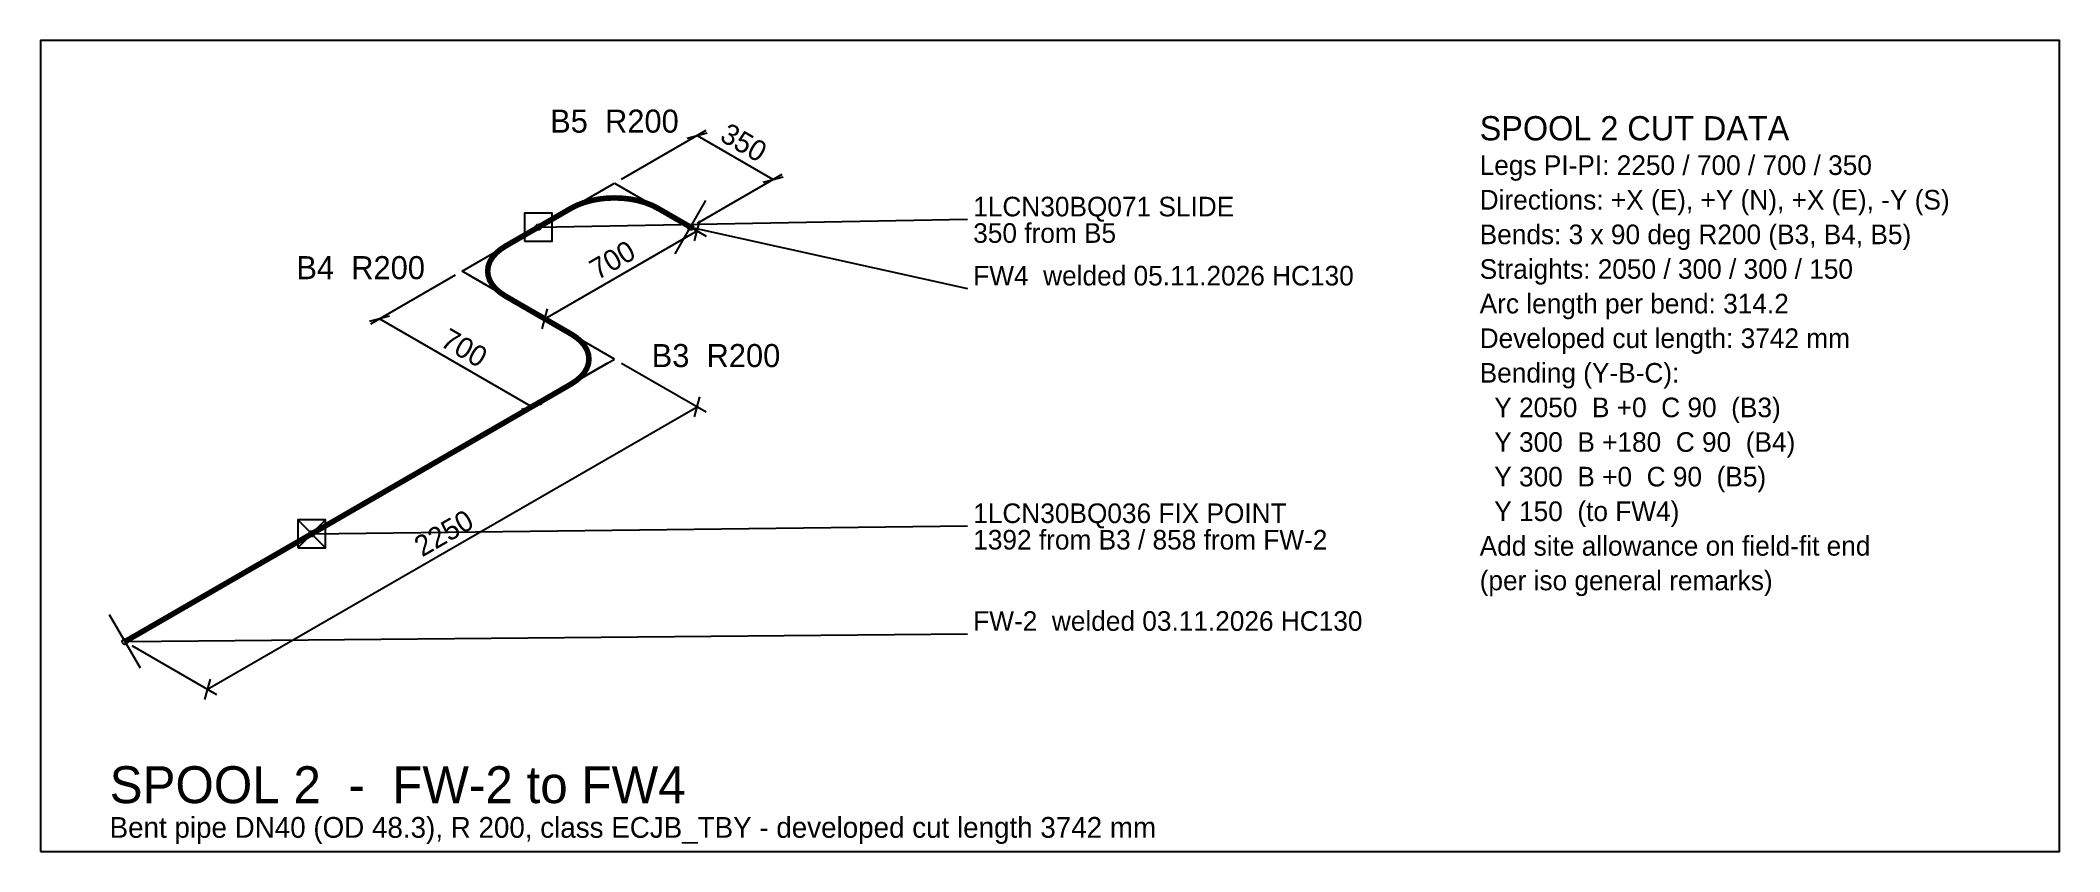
# Model space of a CAD drawing. Extents: x 0 to 61455, y 30 to 7631.
# Drawn here: x 48445 to 55009, y 30 to 2667 of the extents above; entities that cross this region are included whole.
import ezdxf
from ezdxf.enums import TextEntityAlignment as Align

# ---------------------------------------------------------------- set-up
doc = ezdxf.new("R2010")
doc.units = 0
doc.header["$LTSCALE"] = 20
for name, color, linetype in [('ANNOT', 7, 'CONTINUOUS'), ('D-DIM', 7, 'CONTINUOUS'), ('D-LEADER', 8, 'CONTINUOUS'), ('D-PIPE-SPOOL2', 30, 'CONTINUOUS'), ('D-SUPPORT', 2, 'CONTINUOUS'), ('D-TEXT', 7, 'CONTINUOUS'), ('D-WELD-DONE', 4, 'CONTINUOUS'), ('FRAME', 7, 'CONTINUOUS')]:
    doc.layers.add(name, color=color, linetype=linetype)

msp = doc.modelspace()

# ---------------------------------------------------------------- texts
at = {"layer": 'D-DIM'}
for s, rotation, p in [('350', -29.9998, (50715.0495, 2306.0001)), ('700', 29.9998, (50321.3186, 1924.2917)), ('700', -29.9998, (49806.4173, 1638.5206)), ('2250', 29.9998, (49773.3109, 1036.3602))]:
    msp.add_text(s, height=67.5, rotation=rotation, dxfattribs=at).set_placement(p, align=Align.CENTER)
at = {"layer": 'D-TEXT'}
for s, p in [('B5  R200', (50311.3553, 2367.0982)), ('B4  R200', (49486.3806, 1890.8034)), ('B3  R200', (50641.3553, 1605.0323))]:
    msp.add_text(s, height=75, dxfattribs=at).set_placement(p, align=Align.CENTER)
for s, height, p in [('SPOOL 2 CUT DATA', 78.75, (53123.8177, 2342.0982)), ('Legs PI-PI: 2250 / 700 / 700 / 350', 63.75, (53123.8177, 2229.5982)), ('Directions: +X (E), +Y (N), +X (E), -Y (S)', 63.75, (53123.8177, 2117.0982)), ('1LCN30BQ071 SLIDE', 63.75, (51477.5927, 2095.0014)), ('350 from B5', 63.75, (51477.5927, 2008.9389)), ('Bends: 3 x 90 deg R200 (B3, B4, B5)', 63.75, (53123.8177, 2004.5982)), ('FW4  welded 05.11.2026 HC130', 63.75, (51477.5927, 1870.3764)), ('Straights: 2050 / 300 / 300 / 150', 63.75, (53123.8177, 1892.0982)), ('Arc length per bend: 314.2', 63.75, (53123.8177, 1779.5982)), ('Developed cut length: 3742 mm', 63.75, (53123.8177, 1667.0982)), ('Bending (Y-B-C):', 63.75, (53123.8177, 1554.5982)), ('  Y 2050  B +0  C 90  (B3)', 63.75, (53123.8177, 1442.0982)), ('  Y 300  B +180  C 90  (B4)', 63.75, (53123.8177, 1329.5982)), ('  Y 300  B +0  C 90  (B5)', 63.75, (53123.8177, 1217.0982)), ('1LCN30BQ036 FIX POINT', 63.75, (51477.5927, 1098.0687)), ('  Y 150  (to FW4)', 63.75, (53123.8177, 1104.5982)), ('1392 from B3 / 858 from FW-2', 63.75, (51477.5927, 1012.0062)), ('Add site allowance on field-fit end', 63.75, (53123.8177, 992.0982)), ('(per iso general remarks)', 63.75, (53123.8177, 879.5982)), ('FW-2  welded 03.11.2026 HC130', 63.75, (51477.5927, 747.795))]:
    msp.add_text(s, height=height, dxfattribs=at).set_placement(p)
at = {"layer": 'FRAME'}
for s, height, p in [('SPOOL 2  -  FW-2 to FW4', 120, (48670.3654, 187.5)), ('Bent pipe DN40 (OD 48.3), R 200, class ECJB_TBY - developed cut length 3742 mm', 67.5, (48670.3654, 75))]:
    msp.add_text(s, height=height, dxfattribs=at).set_placement(p)

# ---------------------------------------------------------------- linework, layer by layer
at = {"layer": 'ANNOT'}
for points in [[(49816.3806, 1917.0534), (50311.3553, 2202.8244)], [(50311.3553, 2202.8244), (50558.8427, 2059.9389)], [(50311.3553, 1631.2823), (49816.3806, 1917.0534)], [(48720.3651, 712.7325), (50311.3553, 1631.2823)]]:
    msp.add_lwpolyline(points, dxfattribs=at)
at = {"layer": 'D-DIM'}
for p, q in [((50334.0886, 2215.9493), (50609.2843, 2374.8322)), ((50547.4563, 2349.2221), (50612.6556, 2366.6925)), ((50580.0559, 2357.9573), (50827.5433, 2215.0718)), ((50581.5759, 2073.0638), (50856.7717, 2231.9466)), ((50334.0886, 2189.6995), (50609.2843, 2030.8167)), ((50794.9436, 2206.3366), (50860.1429, 2223.807)), ((50085.0812, 1761.9205), (50580.0559, 2047.6916)), ((50571.3207, 2015.0919), (50588.7911, 2080.2912)), ((49793.6474, 1903.9285), (49518.4516, 1745.0456)), ((49839.1138, 1903.9285), (50114.3096, 1745.0456)), ((50076.346, 1729.3209), (50093.8164, 1794.5202)), ((49580.2797, 1770.6557), (49515.0804, 1753.1853)), ((50042.6548, 1476.1495), (49547.68, 1761.9205)), ((50288.6221, 1618.1574), (50013.4263, 1459.2746)), ((50334.0886, 1618.1574), (50609.2843, 1459.2746)), ((48989.0657, 557.5996), (50580.0559, 1476.1495)), ((50075.2544, 1484.8847), (50010.0551, 1467.4143)), ((50571.3207, 1443.5498), (50588.7911, 1508.7491)), ((48743.0983, 699.6076), (49018.2941, 540.7248)), ((48980.3305, 525), (48997.8009, 590.1993))]:
    msp.add_line(p, q, dxfattribs=at)
at = {"layer": 'D-LEADER'}
for p, q in [((50063.868, 2059.9389), (51458.8427, 2085.4389)), ((50558.8427, 2059.9389), (51458.8427, 1860.8139)), ((49327.0627, 1063.0062), (51458.8427, 1088.5062)), ((48720.3651, 712.7325), (51458.8427, 738.2325))]:
    msp.add_line(p, q, dxfattribs=at)
for centre in [(50063.868, 2059.9389), (50558.8427, 2059.9389), (49327.0627, 1063.0062), (48720.3651, 712.7325)]:
    msp.add_circle(centre, 9, dxfattribs=at)
at = {"layer": 'D-PIPE-SPOOL2', "const_width": 18}
msp.add_lwpolyline([(48720.3651, 712.7325), (50169.934, 1549.6335), (50187.1833, 1560.9893), (50201.7177, 1573.5479), (50213.2885, 1587.0943), (50221.6978, 1601.3968), (50226.8016, 1616.2106), (50228.5126, 1631.2823), (50226.8016, 1646.354), (50221.6978, 1661.1679), (50213.2885, 1675.4704), (50201.7177, 1689.0168), (50187.1833, 1701.5754), (50169.934, 1712.9312), (49957.8019, 1835.4045), (49940.5526, 1846.7603), (49926.0182, 1859.3189), (49914.4474, 1872.8653), (49906.0381, 1887.1678), (49900.9343, 1901.9817), (49899.2233, 1917.0534), (49900.9343, 1932.1251), (49906.0381, 1946.9389), (49914.4474, 1961.2414), (49926.0182, 1974.7879), (49940.5526, 1987.3464), (49957.8019, 1998.7023), (50169.934, 2121.1756), (50189.6031, 2131.1344), (50211.3553, 2139.5257), (50234.8187, 2146.2061), (50259.5915, 2151.0611), (50285.2501, 2154.0078), (50311.3553, 2154.9956), (50337.4606, 2154.0078), (50363.1191, 2151.0611), (50387.892, 2146.2061), (50411.3553, 2139.5257), (50433.1076, 2131.1344), (50452.7767, 2121.1756), (50558.8427, 2059.9389)], dxfattribs=at)
at = {"layer": 'D-SUPPORT'}
for p, q in [((49282.0627, 1018.0062), (49372.0627, 1108.0062)), ((49372.0627, 1018.0062), (49282.0627, 1108.0062))]:
    msp.add_line(p, q, dxfattribs=at)
for points in [[(50018.868, 2014.9389), (50108.868, 2014.9389), (50108.868, 2104.9389), (50018.868, 2104.9389)], [(49282.0627, 1018.0062), (49372.0627, 1018.0062), (49372.0627, 1108.0062), (49282.0627, 1108.0062)]]:
    msp.add_lwpolyline(points, close=True, dxfattribs=at)
at = {"layer": 'D-WELD-DONE'}
for p, q in [((50508.8431, 1973.3362), (50608.8424, 2146.5417)), ((48770.3647, 626.1298), (48670.3654, 799.3353))]:
    msp.add_line(p, q, dxfattribs=at)
at = {"layer": 'FRAME'}
msp.add_lwpolyline([(48445.3654, 30), (55008.8677, 30), (55008.8677, 2667.0982), (48445.3654, 2667.0982)], close=True, dxfattribs=at)

msp.set_redraw_order([(e.dxf.handle, doc.entitydb.next_handle()) for e in msp.query("TEXT MTEXT ATTDEF DIMENSION ARC_DIMENSION")])  # texts and dimensions are drawn at this point

doc.saveas('drawing.dxf')
